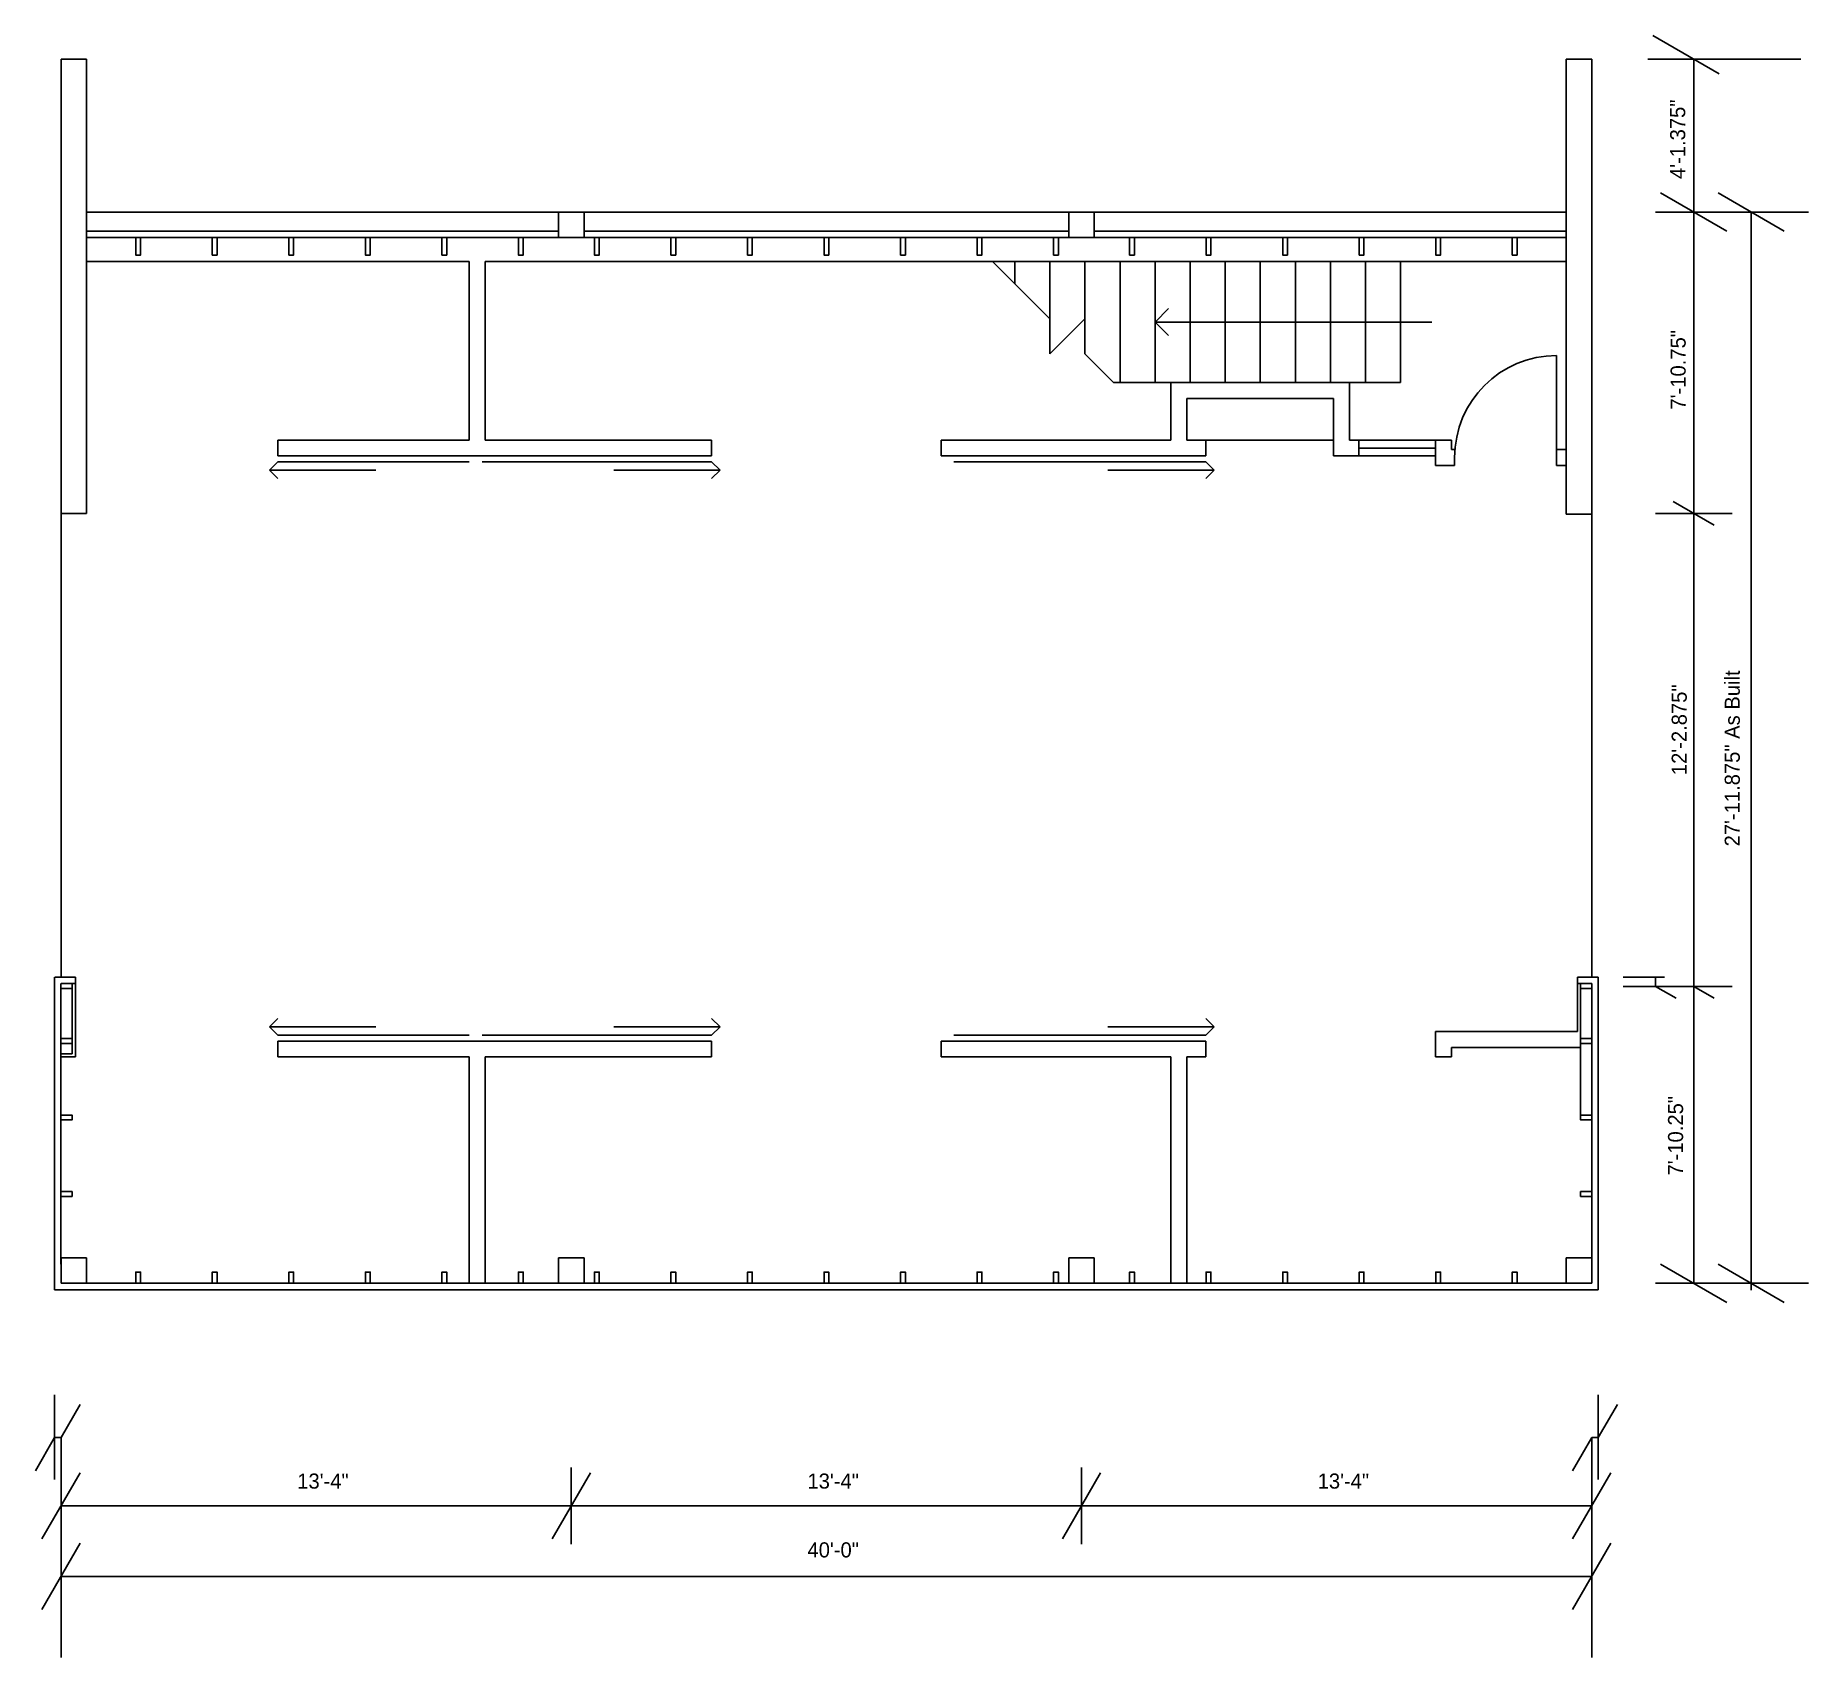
# Model space of a CAD drawing. Header units: inches. Extents: x 683 to 9370, y 1327 to 3956.
# Drawn here: x 1404 to 1960, y 2105 to 2614 of the extents above; entities that cross this region are included whole.
import ezdxf

# ---------------------------------------------------------------- set-up
doc = ezdxf.new("R2010")
doc.units = ezdxf.units.IN
doc.header["$MEASUREMENT"] = 0
for name, color, linetype in [('const', 253, 'Continuous'), ('e2', 251, 'Continuous'), ('glass', 172, 'Continuous'), ('millwork', 40, 'Continuous'), ('stairs', 140, 'Continuous'), ('walls', 7, 'Continuous')]:
    doc.layers.add(name, color=color, linetype=linetype)

msp = doc.modelspace()

# ---------------------------------------------------------------- texts
at = {"layer": 'const', "width": 1805.7748, "attachment_point": 1, "rotation": 90}
for s, insert, char_height in [('4\'-1.375"', (1916.89, 2569.1), 4.736), ('7\'-10.75"', (1917.02, 2496.8), 4.736), ('27\'-11.875" As Built', (1934, 2359.77), 4.7359), ('12\'-2.875"', (1917.37, 2382.12), 4.736), ('7\'-10.25"', (1916.22, 2256.55), 4.736)]:
    msp.add_mtext(s, dxfattribs=dict(at, insert=insert, char_height=char_height))
at = {"layer": 'const', "char_height": 4.736, "width": 1805.7748, "attachment_point": 1}
for s, insert in [('13\'-4"', (1486.35, 2163.07)), ('13\'-4"', (1646.35, 2163.07)), ('13\'-4"', (1806.35, 2163.07)), ('40\'-0"', (1646.35, 2141.49))]:
    msp.add_mtext(s, dxfattribs=dict(at, insert=insert))

# ---------------------------------------------------------------- linework, layer by layer
at = {"layer": 'const'}
for p, q in [((1932.25, 2602.14), (1911.47, 2614.14)), ((1957.86, 2606.73), (1909.86, 2606.73)), ((1924.29, 2222.73), (1924.29, 2606.73)), ((1934.68, 2552.73), (1913.9, 2564.73)), ((1952.68, 2552.73), (1931.9, 2564.73)), ((1912.29, 2558.73), (1960.29, 2558.73)), ((1942.29, 2220.54), (1942.29, 2558.73)), ((1912.29, 2464.23), (1936.29, 2464.23)), ((1930.73, 2460.51), (1917.85, 2467.95)), ((1902.14, 2318.73), (1915.17, 2318.73)), ((1912.29, 2315.86), (1912.29, 2318.73)), ((1902.14, 2315.86), (1936.29, 2315.86)), ((1918.73, 2312.14), (1912.29, 2315.86)), ((1930.73, 2312.14), (1924.29, 2315.86)), ((1934.68, 2216.73), (1913.9, 2228.73)), ((1952.68, 2216.73), (1931.9, 2228.73)), ((1912.29, 2222.73), (1960.29, 2222.73)), ((1412.3, 2174.33), (1418.3, 2184.72)), ((1900.35, 2184.72), (1894.35, 2174.33)), ((1404.25, 2163.94), (1410.25, 2174.33)), ((1410.25, 2174.33), (1412.3, 2174.33)), ((1412.3, 2174.33), (1412.3, 2105.35)), ((1892.3, 2174.33), (1886.3, 2163.94)), ((1892.3, 2174.33), (1892.3, 2105.35)), ((1892.3, 2174.33), (1894.35, 2174.33)), ((1406.3, 2142.55), (1418.3, 2163.33)), ((1566.3, 2142.55), (1578.3, 2163.33)), ((1572.3, 2164.94), (1572.3, 2140.94)), ((1726.3, 2142.55), (1738.3, 2163.33)), ((1732.3, 2164.94), (1732.3, 2140.94)), ((1886.3, 2142.55), (1898.3, 2163.33)), ((1412.3, 2152.94), (1892.3, 2152.94)), ((1406.3, 2120.41), (1418.3, 2141.19)), ((1886.3, 2120.41), (1898.3, 2141.19)), ((1412.3, 2130.8), (1892.3, 2130.8))]:
    msp.add_line(p, q, dxfattribs=at)
at = {"layer": 'e2'}
for p, q in [((1568.29, 2558.73), (1420.3, 2558.73)), ((1576.29, 2558.73), (1728.27, 2558.73)), ((1736.27, 2558.73), (1884.3, 2558.73)), ((1412.3, 2318.73), (1412.3, 2464.23)), ((1892.3, 2463.98), (1892.3, 2318.73))]:
    msp.add_line(p, q, dxfattribs=at)
at = {"layer": 'glass'}
msp.add_line((1819.3, 2484.73), (1843.3, 2484.73), dxfattribs=at)
at = {"layer": 'millwork'}
for p, q in [((1881.3, 2513.73), (1881.3, 2481.73)), ((1771.3, 2487.23), (1811.3, 2487.23)), ((1819.3, 2487.23), (1843.3, 2487.23)), ((1480.3, 2480.4), (1540.3, 2480.4)), ((1544.3, 2480.4), (1616.3, 2480.4)), ((1692.3, 2480.4), (1771.3, 2480.4)), ((1819.3, 2482.23), (1843.3, 2482.23)), ((1480.3, 2300.57), (1540.3, 2300.57)), ((1544.3, 2300.57), (1616.3, 2300.57)), ((1692.3, 2300.57), (1771.3, 2300.57))]:
    msp.add_line(p, q, dxfattribs=at)
msp.add_arc((1881.3, 2481.73), 32, 90, 180, dxfattribs=at)
at = {"layer": 'stairs'}
for p, q in [((1722.37, 2525.23), (1704.37, 2543.23)), ((1711.37, 2536.23), (1711.37, 2543.23)), ((1722.37, 2514.23), (1722.37, 2543.23)), ((1733.37, 2514.23), (1733.37, 2543.23)), ((1744.37, 2505.23), (1744.37, 2543.23)), ((1755.37, 2505.23), (1755.37, 2543.23)), ((1766.37, 2505.23), (1766.37, 2543.23)), ((1777.37, 2505.23), (1777.37, 2543.23)), ((1788.37, 2505.23), (1788.37, 2543.23)), ((1799.37, 2505.23), (1799.37, 2543.23)), ((1810.37, 2505.23), (1810.37, 2543.23)), ((1821.37, 2505.23), (1821.37, 2543.23)), ((1832.37, 2505.23), (1832.37, 2543.23)), ((1722.37, 2514.23), (1733.37, 2525.23)), ((1755.37, 2524.23), (1759.61, 2528.48)), ((1755.37, 2524.23), (1842.11, 2524.23)), ((1755.37, 2524.23), (1759.61, 2519.99)), ((1742.37, 2505.23), (1733.37, 2514.23)), ((1742.37, 2505.23), (1760.3, 2505.23)), ((1816.3, 2505.23), (1832.37, 2505.23)), ((1477.67, 2477.77), (1480.3, 2480.4)), ((1618.93, 2477.77), (1616.3, 2480.4)), ((1773.93, 2477.77), (1771.3, 2480.4)), ((1477.67, 2477.77), (1511.01, 2477.77)), ((1477.67, 2477.77), (1480.3, 2475.14)), ((1618.93, 2477.77), (1585.59, 2477.77)), ((1618.93, 2477.77), (1616.3, 2475.14)), ((1773.93, 2477.77), (1740.59, 2477.77)), ((1773.93, 2477.77), (1771.3, 2475.14)), ((1477.67, 2303.2), (1480.3, 2305.83)), ((1477.67, 2303.2), (1511.01, 2303.2)), ((1477.67, 2303.2), (1480.3, 2300.57)), ((1618.93, 2303.2), (1585.59, 2303.2)), ((1618.93, 2303.2), (1616.3, 2305.83)), ((1618.93, 2303.2), (1616.3, 2300.57)), ((1773.93, 2303.2), (1740.59, 2303.2)), ((1773.93, 2303.2), (1771.3, 2305.83)), ((1773.93, 2303.2), (1771.3, 2300.57))]:
    msp.add_line(p, q, dxfattribs=at)
at = {"layer": 'walls'}
for p, q in [((1412.3, 2464.23), (1412.3, 2606.73)), ((1412.3, 2606.73), (1420.3, 2606.73)), ((1420.3, 2606.73), (1420.3, 2558.73)), ((1884.3, 2606.73), (1884.3, 2558.73)), ((1884.3, 2606.73), (1892.3, 2606.73)), ((1892.3, 2606.73), (1892.3, 2463.98)), ((1420.3, 2558.73), (1420.3, 2550.73)), ((1568.29, 2558.73), (1576.29, 2558.73)), ((1568.29, 2550.73), (1568.29, 2558.73)), ((1576.29, 2558.73), (1576.29, 2550.73)), ((1728.27, 2558.73), (1728.27, 2550.73)), ((1728.27, 2558.73), (1736.27, 2558.73)), ((1736.27, 2558.73), (1736.27, 2550.73)), ((1884.3, 2558.73), (1884.3, 2550.73)), ((1420.3, 2552.73), (1568.29, 2552.73)), ((1576.29, 2552.73), (1728.27, 2552.73)), ((1736.27, 2552.73), (1884.3, 2552.73)), ((1420.3, 2550.73), (1884.3, 2550.73)), ((1420.3, 2464.23), (1420.3, 2550.73)), ((1576.29, 2550.73), (1568.29, 2550.73)), ((1728.27, 2550.73), (1736.27, 2550.73)), ((1884.3, 2550.73), (1884.3, 2463.98)), ((1540.3, 2543.23), (1420.3, 2543.23)), ((1540.3, 2487.23), (1540.3, 2543.23)), ((1884.3, 2543.23), (1545.3, 2543.23)), ((1545.3, 2487.23), (1545.3, 2543.23)), ((1760.3, 2505.23), (1816.3, 2505.23)), ((1760.3, 2487.23), (1760.3, 2505.23)), ((1816.3, 2487.23), (1816.3, 2505.23)), ((1765.3, 2500.23), (1811.3, 2500.23)), ((1765.3, 2487.23), (1765.3, 2500.23)), ((1811.3, 2482.23), (1811.3, 2500.23)), ((1540.3, 2487.23), (1480.3, 2487.23)), ((1480.3, 2487.23), (1480.3, 2482.23)), ((1616.3, 2487.23), (1545.3, 2487.23)), ((1616.3, 2487.23), (1616.3, 2482.23)), ((1688.3, 2482.23), (1688.3, 2487.23)), ((1760.3, 2487.23), (1688.3, 2487.23)), ((1771.3, 2487.23), (1765.3, 2487.23)), ((1771.3, 2482.23), (1771.3, 2487.23)), ((1816.3, 2487.23), (1819.3, 2487.23)), ((1819.3, 2487.23), (1819.3, 2482.23)), ((1843.3, 2487.23), (1843.3, 2479.23)), ((1843.3, 2487.23), (1848.3, 2487.23)), ((1848.3, 2487.23), (1848.3, 2484.23)), ((1616.3, 2482.23), (1480.3, 2482.23)), ((1771.3, 2482.23), (1688.3, 2482.23)), ((1811.3, 2482.23), (1819.3, 2482.23)), ((1848.3, 2484.23), (1849.3, 2484.23)), ((1849.3, 2482.23), (1849.3, 2479.23)), ((1881.3, 2484.23), (1881.3, 2479.23)), ((1881.3, 2484.23), (1884.3, 2484.23)), ((1843.3, 2479.23), (1849.3, 2479.23)), ((1881.3, 2479.23), (1884.3, 2479.23)), ((1420.3, 2464.23), (1412.3, 2464.23)), ((1884.3, 2463.98), (1892.3, 2463.98)), ((1410.25, 2220.73), (1410.25, 2318.73)), ((1416.8, 2318.73), (1410.3, 2318.73)), ((1416.8, 2318.73), (1416.8, 2293.73)), ((1887.8, 2318.73), (1894.3, 2318.73)), ((1887.8, 2318.73), (1887.8, 2301.73)), ((1894.3, 2220.73), (1894.3, 2318.73)), ((1412.25, 2228.73), (1412.25, 2316.73)), ((1416.8, 2316.73), (1412.3, 2316.73)), ((1415.8, 2315.23), (1415.8, 2294.73)), ((1887.8, 2316.73), (1892.3, 2316.73)), ((1888.8, 2315.23), (1888.8, 2275.48)), ((1892.3, 2230.73), (1892.3, 2316.73)), ((1616.3, 2298.73), (1480.3, 2298.73)), ((1480.3, 2293.73), (1480.3, 2298.73)), ((1616.3, 2293.73), (1616.3, 2298.73)), ((1771.3, 2298.73), (1688.3, 2298.73)), ((1688.3, 2298.73), (1688.3, 2293.73)), ((1771.3, 2298.73), (1771.3, 2293.73)), ((1843.3, 2293.73), (1843.3, 2301.73)), ((1843.3, 2301.73), (1887.8, 2301.73)), ((1848.3, 2293.73), (1848.3, 2296.73)), ((1848.3, 2296.73), (1849.3, 2296.73)), ((1848.3, 2296.73), (1888.8, 2296.73)), ((1881.3, 2301.73), (1884.3, 2301.73)), ((1415.8, 2294.73), (1412.25, 2294.73)), ((1416.8, 2293.73), (1412.25, 2293.73)), ((1540.3, 2293.73), (1480.3, 2293.73)), ((1540.3, 2293.73), (1540.3, 2222.73)), ((1545.3, 2293.73), (1545.3, 2222.73)), ((1616.3, 2293.73), (1545.3, 2293.73)), ((1760.3, 2293.73), (1688.3, 2293.73)), ((1760.3, 2293.73), (1760.3, 2222.73)), ((1765.3, 2293.73), (1765.3, 2222.73)), ((1771.3, 2293.73), (1765.3, 2293.73)), ((1843.3, 2293.73), (1848.3, 2293.73)), ((1412.3, 2230.73), (1420.3, 2230.73)), ((1412.3, 2230.73), (1412.3, 2222.73)), ((1420.3, 2230.73), (1420.3, 2222.73)), ((1568.29, 2230.73), (1568.29, 2222.73)), ((1576.29, 2230.73), (1568.29, 2230.73)), ((1576.29, 2222.73), (1576.29, 2230.73)), ((1728.27, 2230.73), (1736.27, 2230.73)), ((1728.27, 2222.73), (1728.27, 2230.73)), ((1736.27, 2222.73), (1736.27, 2230.73)), ((1884.3, 2230.73), (1892.3, 2230.73)), ((1884.3, 2230.73), (1884.3, 2222.73)), ((1892.3, 2230.73), (1892.3, 2222.73)), ((1410.25, 2220.73), (1894.3, 2220.73)), ((1412.3, 2222.73), (1420.3, 2222.73)), ((1418.3, 2222.73), (1570.29, 2222.73)), ((1568.29, 2222.73), (1576.29, 2222.73)), ((1576.29, 2222.73), (1728.27, 2222.73)), ((1728.27, 2222.73), (1736.27, 2222.73)), ((1736.27, 2222.73), (1884.3, 2222.73)), ((1884.3, 2222.73), (1892.3, 2222.73)), ((1410.25, 2187.72), (1410.25, 2161.19)), ((1894.35, 2187.72), (1894.35, 2161.19))]:
    msp.add_line(p, q, dxfattribs=at)
for points in [[(1435.72, 2550.73), (1435.72, 2545.23), (1437.22, 2545.23), (1437.22, 2550.73)], [(1459.72, 2550.73), (1459.72, 2545.23), (1461.22, 2545.23), (1461.22, 2550.73)], [(1483.72, 2550.73), (1483.72, 2545.23), (1485.22, 2545.23), (1485.22, 2550.73)], [(1507.72, 2550.73), (1507.72, 2545.23), (1509.22, 2545.23), (1509.22, 2550.73)], [(1531.72, 2550.73), (1531.72, 2545.23), (1533.22, 2545.23), (1533.22, 2550.73)], [(1555.72, 2550.73), (1555.72, 2545.23), (1557.22, 2545.23), (1557.22, 2550.73)], [(1579.55, 2550.73), (1579.55, 2545.23), (1581.05, 2545.23), (1581.05, 2550.73)], [(1603.55, 2550.73), (1603.55, 2545.23), (1605.05, 2545.23), (1605.05, 2550.73)], [(1627.55, 2550.73), (1627.55, 2545.23), (1629.05, 2545.23), (1629.05, 2550.73)], [(1651.55, 2550.73), (1651.55, 2545.23), (1653.05, 2545.23), (1653.05, 2550.73)], [(1677.05, 2550.73), (1677.05, 2545.23), (1675.55, 2545.23), (1675.55, 2550.73)], [(1701.05, 2550.73), (1701.05, 2545.23), (1699.55, 2545.23), (1699.55, 2550.73)], [(1725.05, 2550.73), (1725.05, 2545.23), (1723.55, 2545.23), (1723.55, 2550.73)], [(1748.88, 2550.73), (1748.88, 2545.23), (1747.38, 2545.23), (1747.38, 2550.73)], [(1772.88, 2550.73), (1772.88, 2545.23), (1771.38, 2545.23), (1771.38, 2550.73)], [(1796.88, 2550.73), (1796.88, 2545.23), (1795.38, 2545.23), (1795.38, 2550.73)], [(1820.88, 2550.73), (1820.88, 2545.23), (1819.38, 2545.23), (1819.38, 2550.73)], [(1844.88, 2550.73), (1844.88, 2545.23), (1843.38, 2545.23), (1843.38, 2550.73)], [(1868.88, 2550.73), (1868.88, 2545.23), (1867.38, 2545.23), (1867.38, 2550.73)], [(1412.3, 2316.73), (1415.8, 2316.73), (1415.8, 2315.23), (1412.3, 2315.23)], [(1892.3, 2316.73), (1888.8, 2316.73), (1888.8, 2315.23), (1892.3, 2315.23)], [(1412.25, 2299.48), (1415.75, 2299.48), (1415.75, 2297.98), (1412.25, 2297.98)], [(1892.3, 2299.48), (1888.8, 2299.48), (1888.8, 2297.98), (1892.3, 2297.98)], [(1412.25, 2275.48), (1415.75, 2275.48), (1415.75, 2273.98), (1412.25, 2273.98)], [(1892.3, 2275.48), (1888.8, 2275.48), (1888.8, 2273.98), (1892.3, 2273.98)], [(1412.25, 2251.48), (1415.75, 2251.48), (1415.75, 2249.98), (1412.25, 2249.98)], [(1892.3, 2251.48), (1888.8, 2251.48), (1888.8, 2249.98), (1892.3, 2249.98)], [(1435.72, 2222.73), (1435.72, 2226.23), (1437.22, 2226.23), (1437.22, 2222.73)], [(1459.72, 2222.73), (1459.72, 2226.23), (1461.22, 2226.23), (1461.22, 2222.73)], [(1483.72, 2222.73), (1483.72, 2226.23), (1485.22, 2226.23), (1485.22, 2222.73)], [(1507.72, 2222.73), (1507.72, 2226.23), (1509.22, 2226.23), (1509.22, 2222.73)], [(1531.72, 2222.73), (1531.72, 2226.23), (1533.22, 2226.23), (1533.22, 2222.73)], [(1555.72, 2222.73), (1555.72, 2226.23), (1557.22, 2226.23), (1557.22, 2222.73)], [(1579.55, 2222.73), (1579.55, 2226.23), (1581.05, 2226.23), (1581.05, 2222.73)], [(1603.55, 2222.73), (1603.55, 2226.23), (1605.05, 2226.23), (1605.05, 2222.73)], [(1627.55, 2222.73), (1627.55, 2226.23), (1629.05, 2226.23), (1629.05, 2222.73)], [(1651.55, 2222.73), (1651.55, 2226.23), (1653.05, 2226.23), (1653.05, 2222.73)], [(1677.05, 2222.73), (1677.05, 2226.23), (1675.55, 2226.23), (1675.55, 2222.73)], [(1701.05, 2222.73), (1701.05, 2226.23), (1699.55, 2226.23), (1699.55, 2222.73)], [(1725.05, 2222.73), (1725.05, 2226.23), (1723.55, 2226.23), (1723.55, 2222.73)], [(1748.88, 2222.73), (1748.88, 2226.23), (1747.38, 2226.23), (1747.38, 2222.73)], [(1772.88, 2222.73), (1772.88, 2226.23), (1771.38, 2226.23), (1771.38, 2222.73)], [(1796.88, 2222.73), (1796.88, 2226.23), (1795.38, 2226.23), (1795.38, 2222.73)], [(1820.88, 2222.73), (1820.88, 2226.23), (1819.38, 2226.23), (1819.38, 2222.73)], [(1844.88, 2222.73), (1844.88, 2226.23), (1843.38, 2226.23), (1843.38, 2222.73)], [(1868.88, 2222.73), (1868.88, 2226.23), (1867.38, 2226.23), (1867.38, 2222.73)]]:
    msp.add_lwpolyline(points, dxfattribs=at)

msp.set_redraw_order([(e.dxf.handle, doc.entitydb.next_handle()) for e in msp.query("TEXT MTEXT ATTDEF DIMENSION ARC_DIMENSION")])  # texts and dimensions are drawn at this point

doc.saveas('drawing.dxf')
